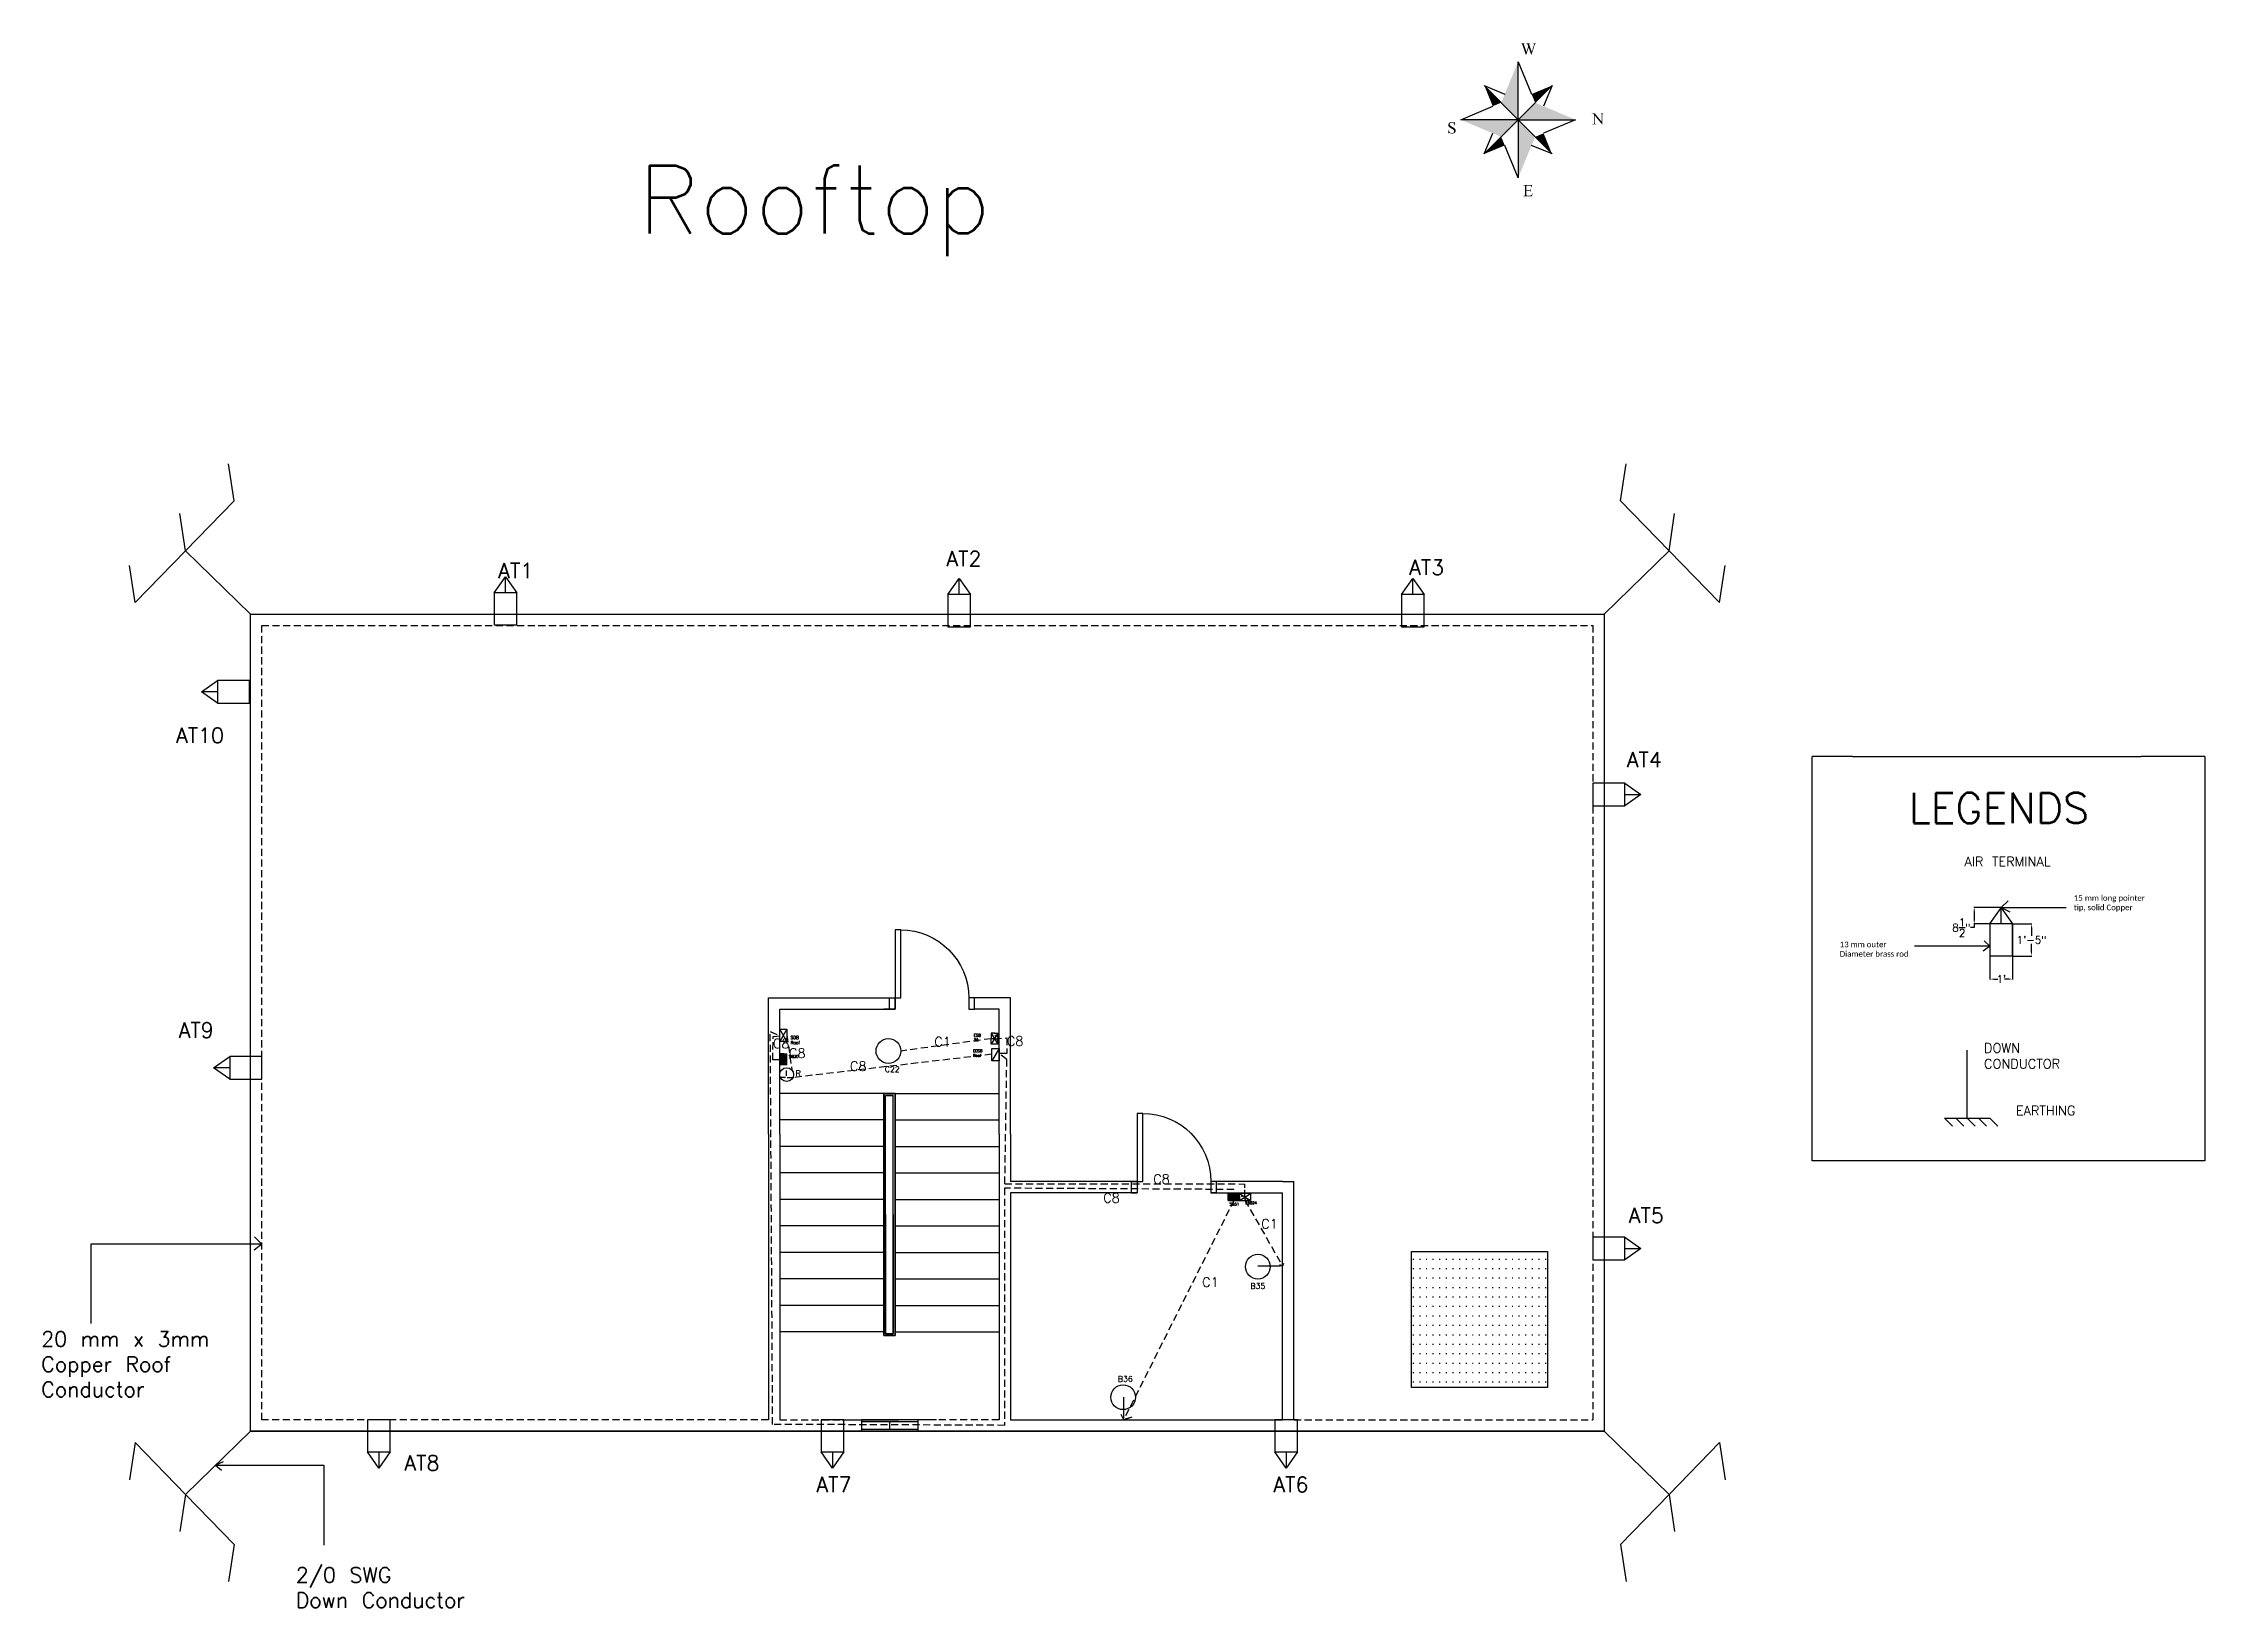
# Model space of a CAD drawing. Header units: inches. Extents: x -267 to 2407, y -89 to 738.
# Drawn here: x 1264 to 2407, y -89 to 738 of the extents above; entities that cross this region are included whole.
import ezdxf

# ---------------------------------------------------------------- set-up
doc = ezdxf.new("R2010")
doc.units = ezdxf.units.IN
doc.header["$LTSCALE"] = 15
doc.header["$MEASUREMENT"] = 0
doc.linetypes.add('HIDDEN', pattern=[0.375, 0.25, -0.125])
for name, color, linetype in [('Balcony', 8, 'Continuous'), ('block', 130, 'Continuous'), ('Ceco.NET 28', 7, 'Continuous'), ('Conduit', 5, 'HIDDEN'), ('conduit text', 5, 'HIDDEN'), ('door', 6, 'Continuous'), ('Emergency text', 30, 'Continuous'), ('Emergency-Conduit', 1, 'HIDDEN'), ('Fixture Texts', 251, 'Continuous'), ('Fixtures', 252, 'Continuous'), ('stairs', 7, 'Continuous'), ('Window', 20, 'Continuous')]:
    doc.layers.add(name, color=color, linetype=linetype)
doc.layers.get('block').off()
doc.styles.get("Standard").update_dxf_attribs({"font": 'txt.shx', "bigfont": '@extfont2.shx'})
doc.dimstyles.get("Standard").update_dxf_attribs({"dimtxt": 4, "dimasz": 2, "dimexe": 0.18, "dimexo": 0.0625, "dimgap": 0.09, "dimtad": 0, "dimtih": 1, "dimtoh": 1, "dimzin": 0, "dimdsep": 46, "dimlunit": 4, "dimtxsty": 'Standard', "dimcen": 0.09, "dimadec": 0, "dimazin": 0, "dimtfac": 1, "dimtofl": 0, "dimtmove": 0, "dimatfit": 3, "dimfxl": 1, "dimtolj": 1, "dimtzin": 0, "dimarcsym": 0})

msp = doc.modelspace()

# ---------------------------------------------------------------- texts
at = {"attachment_point": 1}
for s, width, gutter_width, insert, char_height in [('Rooftop', 583.66104, 1, (1578.141, 673.173), 36), ('{\\C3;LEGENDS }', 1048.0049, 80.038, (2250.276, 341.387), 16.0076), ('{\\C5;AIR TERMINAL}', 52.49245, 1, (2279.821, 307.65), 5), ('{\\C5;DOWN CONDUCTOR}', 52.49245, 1, (2290.153, 209.062), 5), ('{\\C5;EARTHING}', 52.49245, 1, (2307.028, 175.986), 5)]:
    msp.add_mtext_dynamic_manual_height_columns(s, width=width, gutter_width=gutter_width, heights=[0], dxfattribs=dict(at, insert=insert, char_height=char_height))
at = {"layer": 'conduit text', "char_height": 5, "attachment_point": 1}
for s, insert in [('C8', (1649.547, 211.412)), ('C8', (1658.025, 206.38)), ('C8', (1824.243, 129.788)), ('C1', (1876.557, 85.253))]:
    msp.add_mtext_dynamic_manual_height_columns(s, width=26.5798, gutter_width=50, heights=[0], dxfattribs=dict(at, insert=insert))
at = {"layer": 'Emergency text', "char_height": 5, "attachment_point": 1}
for s, insert in [('C1', (1734.924, 212.387)), ('C8', (1773.247, 212.738)), ('C8', (1690.283, 199.449)), ('C8', (1850.674, 139.727)), ('C1', (1907.79, 116.076))]:
    msp.add_mtext_dynamic_manual_height_columns(s, width=24.53657, gutter_width=50, heights=[0], dxfattribs=dict(at, insert=insert))
at = {"layer": 'Emergency text', "char_height": 8, "attachment_point": 1}
for s, insert, own_width in [('{\\C1;20 mm x 3mm\\PCopper Roof Conductor}', (1262.54, 56.709), 86.21426), ('{\\C1;2/0 SWG \\PDown Conductor}', (1397.142, -68.036), 111.51287)]:
    msp.add_mtext_dynamic_manual_height_columns(s, width=24.53657, gutter_width=50, heights=[0], dxfattribs=dict(at, insert=insert)).dxf.set("width", own_width)
at = {"layer": 'Fixture Texts', "attachment_point": 1}
for s, width, gutter_width, heights, insert, char_height in [('AT2', 18.07448, 50, [11.157], (1741.326, 469.317), 8), ('AT1', 18.07448, 50, [11.157], (1504.287, 462.905), 8), ('AT3', 18.07448, 50, [11.157], (1986.098, 464.651), 8), ('AT10', 18.07448, 50, [11.157], (1333.813, 375.831), 8), ('AT4', 18.07448, 50, [11.157], (2101.243, 363.048), 8), ('AT9', 18.07448, 50, [11.157], (1335.219, 219.994), 8), ('SDB\\PRoof', 20.62507, 57.056, [12.731], (1658.879, 212.959), 1.6432), ('ESB\\P25', 8.7327, 24.158, [5.39], (1755.784, 213.982), 1.4495), ('SB30', 8.7327, 24.158, [5.39], (1658.025, 202.829), 1.4495), ('R', 18.07448, 50, [11.157], (1661.583, 194.643), 3), ('C22', 18.07448, 50, [11.157], (1708.744, 196.825), 3), ('EDSB\\PRoof', 8.7327, 24.158, [5.39], (1755.342, 205.78), 1.4495), ('SB31', 8.7327, 24.158, [5.39], (1891.111, 124.754), 1.4495), ('ESB24', 8.7327, 24.158, [5.39], (1899.371, 125.385), 1.4495), ('AT5', 18.07448, 50, [11.157], (2102.278, 122.084), 8), ('B35', 18.07448, 50, [11.157], (1902.117, 82.246), 3), ('B36', 18.07448, 50, [11.157], (1832.048, 33.099), 3), ('AT8', 18.07448, 50, [11.157], (1454.612, -8.824), 8), ('AT7', 18.07448, 50, [11.157], (1672.575, -20.236), 8), ('AT6', 18.07448, 50, [11.157], (1914.269, -20.236), 8)]:
    msp.add_mtext_dynamic_manual_height_columns(s, width=width, gutter_width=gutter_width, heights=heights, dxfattribs=dict(at, insert=insert, char_height=char_height))
at = {"layer": 'Fixture Texts', "char_height": 3, "attachment_point": 1}
for s, insert, own_width in [('{\\fCalibri|b0|i0|c0|p34;15 mm long pointer tip, solid Copper}', (2337.658, 287.392), 41.8068), ('{\\fCalibri|b0|i0|c0|p34;13 mm outer \\PDiameter brass rod}', (2213.825, 262.818), 35.47818)]:
    msp.add_mtext_dynamic_manual_height_columns(s, width=18.07448, gutter_width=50, heights=[11.157], dxfattribs=dict(at, insert=insert)).dxf.set("width", own_width)

# ---------------------------------------------------------------- blocks, each defined once
blk = doc.blocks.new('window4')
at = {"layer": 'Window'}
for p, q in [((-3, 30), (-3, 0)), ((3, 30), (-3, 30)), ((-2, 30), (-2, 0)), ((2, 0), (2, 30)), ((3, 0), (3, 30)), ((-2, 15), (2, 15)), ((-3, 0), (3, 0))]:
    blk.add_line(p, q, dxfattribs=at)
blk = doc.blocks.new('door 1')
at = {"layer": 'door'}
for p, q in [((36, 6), (36, 42)), ((36, 42), (39, 42)), ((39, 42), (39, 0)), ((-3, 0), (-3, 6)), ((-3, 6), (0, 6)), ((0, 0), (-3, 0)), ((0, 6), (0, 0)), ((42, 6), (36, 6)), ((39, 0), (42, 0)), ((42, 0), (42, 6))]:
    blk.add_line(p, q, dxfattribs=at)
blk.add_arc((36, 6), 36, 90, 180, dxfattribs=at)
blk = doc.blocks.new('Energy Bulb')
blk.add_line((-11.9, 0), (0, 0))
blk.add_circle((0, 0.3), 6.54)
blk = doc.blocks.new('SDB')
h = blk.add_hatch()
h.set_pattern_fill('ANSI31', color=256, scale=9, style=0)
h.set_pattern_definition([(45, (175.4593, -47.7805), (-0.795495, 0.795495), [])])
h.paths.add_polyline_path([(0, 0), (26, 0), (26, 8), (26, 15.9), (13, 15.9), (0, 15.9), (0, 7.9)])
for p, q in [((0, 7.9), (0, 15.9)), ((0, 15.9), (13, 15.9)), ((0, 0), (0, 7.9)), ((0, 0), (26, 0)), ((26, 15.9), (13, 15.9)), ((26, 8), (26, 15.9)), ((26, 8), (26, 0))]:
    blk.add_line(p, q)
for p in [(20.5, 5.7), (26, 8), (26, 8), (26, 8)]:
    blk.add_point(p)
blk = doc.blocks.new('DB')
for p, q in [((0, 7), (12, 7)), ((0, 0), (0, 7)), ((0, 7), (12, 0)), ((12, 7), (0, 0)), ((12, 0), (0, 0)), ((12, 7), (12, 0))]:
    blk.add_line(p, q)
blk = doc.blocks.new('ESB')
for p, q in [((0, 2.9), (-1.8, 2.9)), ((-1.8, 2.9), (-1.8, 0)), ((0, 2.9), (1.8, 2.9)), ((1.8, -2.9), (1.8, 2.9)), ((-1.8, -2.9), (-1.8, 0)), ((0, -2.9), (-1.8, -2.9)), ((1.8, -2.9), (0, -2.9))]:
    blk.add_line(p, q)
for p in [(0, 2.9), (0, 2.9), (0, 2.9), (0.5, 1.7)]:
    blk.add_point(p)
at = {"layer": 'Fixtures'}
for p, q in [((-1.8, 2.9), (1.8, -2.9)), ((1.8, 2.9), (-1.8, -2.9)), ((0, 0), (-1.8, 0)), ((0, 0), (1.8, 0))]:
    blk.add_line(p, q, dxfattribs=at)
blk = doc.blocks.new('ESDB.Updated')
for p, q in [((0, -13), (0, 0)), ((0, 0), (7.6, 0)), ((7.6, 0), (0, -13)), ((7.6, 0), (7.6, -13)), ((7.6, -13), (0, -13))]:
    blk.add_line(p, q)
blk = doc.blocks.new('air terminal')
at = {"layer": 'Fixtures'}
for p, q in [((-6, 17), (0, 25.5)), ((0, 17), (0, 25.5)), ((0, 25.5), (0, 25.5)), ((0, 25.5), (6, 17)), ((-6, 17), (-6, 0)), ((6, 17), (-6, 17)), ((6, 0), (6, 17)), ((-6, 0), (6, 0))]:
    blk.add_line(p, q, dxfattribs=at)
blk = doc.blocks.new('RISER')
at = {"layer": 'Fixtures'}
for p, q in [((0, 0), (0, 11)), ((-1.9, -4), (-11.5, -4)), ((1.6, -4), (11.7, -4))]:
    blk.add_line(p, q, dxfattribs=at)
blk.add_circle((0.2, 2.4), 14.5, dxfattribs=at)
blk = doc.blocks.new('*D47')
at = {"color": 0, "lineweight": -2}
for p, q in [((2305.3, 272.2), (2315.5, 272.2)), ((2315.3, 270.2), (2315.3, 265.8)), ((2305.3, 255.2), (2315.5, 255.2)), ((2315.3, 257.2), (2315.3, 261.7))]:
    blk.add_line(p, q, dxfattribs=at)
at = {"color": 0}
for points in [[(2315, 270.2), (2315.6, 270.2), (2315.3, 272.2)], [(2315, 257.2), (2315.6, 257.2), (2315.3, 255.2)]]:
    blk.add_solid(points, dxfattribs=at)
at = {"layer": 'Defpoints', "color": 0}
for p in [(2305.3, 272.2), (2305.3, 255.2), (2315.3, 255.2)]:
    blk.add_point(p, dxfattribs=at)
at = {"color": 0, "insert": (2315.3, 263.7), "char_height": 4, "attachment_point": 5}
blk.add_mtext('\\A1;1\'-5"', dxfattribs=at)
blk = doc.blocks.new('*D48')
at = {"color": 0, "lineweight": -2}
for p, q in [((2299.2, 280.8), (2284.8, 280.8)), ((2285, 278.8), (2285, 274.2)), ((2285, 270.2), (2283, 270.2)), ((2299.2, 272.2), (2284.8, 272.2)), ((2285, 272.2), (2285, 270.2))]:
    blk.add_line(p, q, dxfattribs=at)
at = {"color": 0}
for points in [[(2284.6, 278.8), (2285.3, 278.8), (2285, 280.8)], [(2284.6, 274.2), (2285.3, 274.2), (2285, 272.2)]]:
    blk.add_solid(points, dxfattribs=at)
at = {"layer": 'Defpoints', "color": 0}
for p in [(2299.3, 280.8), (2285, 272.2), (2299.3, 272.2)]:
    blk.add_point(p, dxfattribs=at)
at = {"color": 0, "insert": (2278.2, 270.2), "char_height": 4, "attachment_point": 5}
blk.add_mtext('\\A1;8{\\H1.000000x;\\S1/2;}"', dxfattribs=at)
blk = doc.blocks.new('*D49')
at = {"color": 0, "lineweight": -2}
for p, q in [((2293.3, 255.2), (2293.3, 242.8)), ((2305.3, 255.2), (2305.3, 242.8)), ((2295.3, 243), (2297.5, 243)), ((2303.3, 243), (2301, 243))]:
    blk.add_line(p, q, dxfattribs=at)
at = {"color": 0}
for points in [[(2295.3, 243.3), (2295.3, 242.7), (2293.3, 243)], [(2303.3, 243.3), (2303.3, 242.7), (2305.3, 243)]]:
    blk.add_solid(points, dxfattribs=at)
at = {"layer": 'Defpoints', "color": 0}
for p in [(2293.3, 255.2), (2305.3, 255.2), (2305.3, 243)]:
    blk.add_point(p, dxfattribs=at)
at = {"color": 0, "insert": (2299.3, 243), "char_height": 4, "attachment_point": 5}
blk.add_mtext("\\A1;1'", dxfattribs=at)

# ---------------------------------------------------------------- dimensions: what is measured, and where the dimension line sits
for base, p1, p2, picture, middle in [((2284.976, 272.241), (2299.286, 280.779), (2299.286, 272.241), '*D48', (2278.219, 270.241)), ((2315.291, 255.241), (2305.286, 272.241), (2305.286, 255.241), '*D47', (2315.291, 263.741))]:
    dim = msp.add_linear_dim(base=base, p1=p1, p2=p2, angle=90, dimstyle='Standard')
    dim.commit()
    dim.dimension.update_dxf_attribs({"geometry": picture, "text_midpoint": middle})
dim = msp.add_linear_dim(base=(2305.286, 242.998), p1=(2293.286, 255.241), p2=(2305.286, 255.241), dimstyle='Standard')
dim.commit()
dim.dimension.update_dxf_attribs({"geometry": '*D49', "text_midpoint": (2299.286, 242.998)})

# ---------------------------------------------------------------- hatches: boundary and pattern name
h = msp.add_hatch()
h.set_pattern_fill('ACAD_ISO07W100')
h.set_pattern_definition([(0, (0, 0), (0, 5), [0.5, -3])])
h.paths.add_polyline_path([(2059.252, 99.051), (1987.252, 99.051), (1987.252, 27.051), (2059.252, 27.051)])

# ---------------------------------------------------------------- linework, layer by layer
for p, q in [((1373.194, 4.007), (1373.194, 436.007)), ((1373.194, 436.007), (2089.194, 436.007)), ((2089.194, 436.007), (2089.194, 4.007)), ((2199.169, 146.988), (2199.169, 360.615)), ((2220.548, 360.615), (2199.169, 360.615)), ((2220.548, 360.615), (2373.331, 360.615)), ((2406.925, 360.615), (2373.331, 360.615)), ((2406.925, 360.615), (2406.925, 146.988)), ((2305.286, 272.241), (2305.286, 255.241)), ((1647.148, 227.011), (1647.148, 233.011)), ((1647.148, 233.011), (1653.148, 233.011)), ((1653.148, 233.011), (1659.148, 233.011)), ((1659.148, 233.011), (1666.161, 233.101)), ((1763.148, 233.011), (1756.135, 233.101)), ((1769.148, 233.011), (1763.148, 233.011)), ((1775.148, 233.011), (1769.148, 233.011)), ((1775.148, 227.011), (1775.148, 233.011)), ((1647.148, 167.011), (1647.148, 227.011)), ((1653.148, 167.011), (1653.148, 227.011)), ((1653.148, 227.011), (1659.148, 227.011)), ((1659.148, 227.011), (1666.148, 227.101)), ((1708.148, 227.011), (1714.148, 227.011)), ((1714.148, 227.011), (1708.148, 227.011)), ((1763.148, 227.011), (1756.148, 227.101)), ((1769.148, 227.011), (1763.148, 227.011)), ((1769.148, 167.011), (1769.148, 227.011)), ((1775.148, 167.011), (1775.148, 227.011)), ((2281.179, 169.505), (2281.179, 205.505)), ((1708.148, 182.509), (1653.148, 182.509)), ((1708.148, 182.509), (1708.148, 54.511)), ((1708.148, 118.511), (1708.148, 182.509)), ((1708.148, 182.509), (1714.148, 182.509)), ((1708.148, 182.509), (1708.148, 54.511)), ((1714.148, 182.509), (1708.148, 182.509)), ((1708.148, 54.511), (1708.148, 182.509)), ((1709.148, 181.509), (1713.148, 181.509)), ((1709.148, 118.511), (1709.148, 181.509)), ((1713.148, 181.509), (1709.148, 181.509)), ((1709.148, 55.511), (1709.148, 181.509)), ((1713.148, 55.511), (1713.148, 181.509)), ((1713.148, 118.511), (1713.148, 181.509)), ((1714.148, 182.509), (1714.148, 54.511)), ((1714.148, 54.511), (1714.148, 182.509)), ((1714.148, 182.509), (1714.148, 54.511)), ((1714.148, 118.511), (1714.148, 182.509)), ((1714.148, 182.509), (1769.148, 182.509)), ((1647.148, 161.011), (1647.148, 10.007)), ((1708.148, 168.509), (1653.148, 168.509)), ((1653.148, 161.011), (1653.148, 167.011)), ((1653.148, 161.011), (1653.148, 10.011)), ((1714.148, 168.509), (1769.148, 168.509)), ((1769.148, 161.011), (1769.148, 167.011)), ((1769.148, 161.011), (1769.148, 10.011)), ((1775.148, 161.011), (1775.148, 136.011)), ((2269.179, 169.505), (2293.179, 169.505)), ((2269.179, 169.505), (2273.444, 165.286)), ((2275.179, 169.505), (2279.444, 165.286)), ((2275.179, 169.505), (2279.444, 165.286)), ((2281.179, 169.505), (2285.444, 165.286)), ((2287.179, 169.505), (2291.444, 165.286)), ((2293.179, 169.505), (2297.444, 165.286)), ((1708.148, 154.509), (1653.148, 154.509)), ((1714.148, 154.509), (1769.148, 154.509)), ((1708.148, 140.509), (1653.148, 140.509)), ((1714.148, 140.509), (1769.148, 140.509)), ((2373.331, 146.988), (2199.169, 146.988)), ((2406.925, 146.988), (2373.331, 146.988)), ((1708.148, 126.509), (1653.148, 126.509)), ((1714.148, 126.509), (1769.148, 126.509)), ((1842.171, 136.011), (1775.148, 136.011)), ((1839.171, 130.011), (1775.148, 130.011)), ((1775.148, 130.011), (1775.148, 10.011)), ((1839.171, 130.013), (1839.171, 130.011)), ((1839.171, 130.011), (1842.171, 130.011)), ((1919.148, 136.011), (1881.171, 136.011)), ((1884.171, 130.013), (1881.171, 130.013)), ((1884.171, 130.013), (1884.171, 130.013)), ((1884.171, 130.013), (1919.148, 130.011)), ((1919.148, 136.011), (1925.148, 136.011)), ((1919.148, 10.011), (1919.148, 130.011)), ((1925.148, 130.011), (1925.148, 136.011)), ((1925.148, 10.011), (1925.148, 130.011)), ((1708.148, 118.511), (1708.148, 54.511)), ((1709.148, 118.511), (1709.148, 55.511)), ((1713.148, 118.511), (1713.148, 55.511)), ((1714.148, 118.511), (1714.148, 54.511)), ((1708.148, 112.509), (1653.148, 112.509)), ((1714.148, 112.509), (1769.148, 112.509)), ((1708.148, 98.509), (1653.148, 98.509)), ((1714.148, 98.509), (1769.148, 98.509)), ((1987.252, 99.051), (2059.252, 99.051)), ((1987.252, 27.051), (1987.252, 99.051)), ((2059.252, 99.051), (2059.252, 27.051)), ((1708.148, 84.509), (1653.148, 84.509)), ((1714.148, 84.509), (1769.148, 84.509)), ((1708.148, 70.509), (1653.148, 70.509)), ((1714.148, 70.509), (1769.148, 70.509)), ((1708.148, 56.509), (1653.148, 56.509)), ((1708.148, 54.511), (1714.148, 54.511)), ((1714.148, 54.511), (1708.148, 54.511)), ((1709.148, 55.511), (1713.148, 55.511)), ((1713.148, 55.511), (1709.148, 55.511)), ((1714.148, 56.509), (1769.148, 56.509)), ((2059.252, 27.051), (1987.252, 27.051)), ((2089.194, 4.007), (1373.194, 4.007)), ((1373.194, 4.007), (2089.194, 4.007)), ((1647.148, 4.011), (1686.148, 4.011)), ((1686.148, 10.011), (1716.148, 10.011)), ((1686.148, 4.011), (1716.148, 4.011)), ((1736.148, 10.011), (1706.148, 10.011)), ((1736.148, 4.011), (1706.148, 4.011)), ((1775.148, 4.011), (1736.148, 4.011)), ((1775.148, 10.011), (1919.148, 10.011))]:
    msp.add_line(p, q)
at = {"linetype": 'HIDDEN'}
for p, q in [((1379.194, 10.007), (1379.194, 430.007)), ((1379.194, 430.007), (2083.194, 430.007)), ((2083.194, 430.007), (2083.194, 10.011)), ((1647.148, 10.007), (1379.194, 10.007)), ((1653.148, 10.011), (1686.148, 10.011)), ((1769.148, 10.011), (1736.148, 10.011)), ((1775.148, 10.011), (1919.148, 10.011)), ((1925.148, 10.011), (2083.194, 10.011))]:
    msp.add_line(p, q, dxfattribs=at)
at = {"layer": 'Balcony'}
for p, q in [((1647.148, 4.011), (1647.148, 4.007)), ((1775.148, 4.011), (1775.148, 4.007))]:
    msp.add_line(p, q, dxfattribs=at)
at = {"layer": 'Ceco.NET 28', "color": 0}
for p, q in [((2043.74, 728.017), (2050.813, 710.917)), ((2043.74, 697.327), (2043.74, 728.017)), ((2025.832, 715.411), (2036.667, 710.917)), ((2043.74, 697.327), (2025.832, 715.411)), ((2043.74, 697.327), (2061.648, 715.411)), ((2061.648, 715.411), (2057.197, 704.469)), ((2013.349, 697.327), (2030.282, 704.469)), ((2043.74, 697.327), (2013.349, 697.327)), ((2043.74, 697.327), (2025.832, 679.243)), ((2025.832, 679.243), (2030.282, 690.184)), ((2043.74, 697.327), (2061.648, 679.243)), ((2043.74, 697.327), (2043.74, 666.637)), ((2043.74, 697.327), (2074.13, 697.327)), ((2074.13, 697.327), (2057.197, 690.184)), ((2043.74, 666.637), (2036.667, 683.737)), ((2061.648, 679.243), (2050.813, 683.737))]:
    msp.add_line(p, q, dxfattribs=at)
for points in [[(2047.354, 737.647), (2047.354, 737.776), (2045.162, 737.776)], [(2045.162, 737.776), (2047.252, 737.647), (2047.354, 737.647)], [(2045.162, 737.776), (2045.162, 737.647), (2047.252, 737.647)], [(2045.162, 737.647), (2045.394, 737.628), (2047.047, 737.624)], [(2047.252, 737.647), (2045.162, 737.647), (2047.047, 737.624)], [(2045.394, 737.628), (2045.571, 737.565), (2047.047, 737.624)], [(2047.047, 737.624), (2045.571, 737.565), (2046.894, 737.542)], [(2045.571, 737.565), (2045.709, 737.464), (2046.894, 737.542)], [(2046.894, 737.542), (2045.709, 737.464), (2046.803, 737.429)], [(2045.709, 737.464), (2045.811, 737.32), (2046.803, 737.429)], [(2046.803, 737.429), (2045.811, 737.32), (2046.772, 737.292)], [(2045.811, 737.32), (2046.063, 736.665), (2046.772, 737.292)], [(2046.772, 737.292), (2046.063, 736.665), (2046.819, 737.039)], [(2046.819, 737.039), (2046.063, 736.665), (2046.965, 736.587)], [(2046.063, 736.665), (2047.768, 731.756), (2046.965, 736.587)], [(2046.965, 736.587), (2047.768, 731.756), (2048.114, 733.277)], [(2048.114, 733.277), (2047.768, 731.756), (2048.024, 731.756)], [(2050.229, 737.647), (2050.229, 737.776), (2047.914, 737.776)], [(2047.914, 737.776), (2050.071, 737.647), (2050.229, 737.647)], [(2047.914, 737.776), (2047.914, 737.647), (2050.071, 737.647)], [(2047.914, 737.647), (2048.177, 737.62), (2049.858, 737.62)], [(2050.071, 737.647), (2047.914, 737.647), (2049.858, 737.62)], [(2049.264, 735.507), (2048.114, 733.277), (2048.024, 731.756)], [(2049.051, 736.092), (2048.114, 733.277), (2049.264, 735.507)], [(2048.177, 737.62), (2048.394, 737.507), (2049.709, 737.542)], [(2049.858, 737.62), (2048.177, 737.62), (2049.709, 737.542)], [(2049.709, 737.542), (2048.394, 737.507), (2049.626, 737.413)], [(2048.394, 737.507), (2048.536, 737.363), (2049.626, 737.413)], [(2049.626, 737.413), (2048.536, 737.363), (2049.595, 737.253)], [(2048.536, 737.363), (2048.744, 736.969), (2049.595, 737.253)], [(2049.595, 737.253), (2048.744, 736.969), (2049.646, 736.938)], [(2048.744, 736.969), (2048.882, 736.563), (2049.646, 736.938)], [(2049.646, 736.938), (2048.882, 736.563), (2049.792, 736.458)], [(2048.882, 736.563), (2049.051, 736.092), (2049.792, 736.458)], [(2049.792, 736.458), (2049.051, 736.092), (2049.264, 735.507)], [(2049.792, 736.458), (2049.264, 735.507), (2050.937, 733.253)], [(2049.264, 735.507), (2050.599, 731.756), (2050.937, 733.253)], [(2050.937, 733.253), (2050.599, 731.756), (2050.835, 731.756)], [(2052.351, 736.528), (2051.981, 736.524), (2050.835, 731.756)], [(2051.981, 736.524), (2050.937, 733.253), (2050.835, 731.756)], [(2053.28, 737.647), (2053.28, 737.776), (2051.516, 737.776)], [(2051.516, 737.776), (2051.516, 737.647), (2053.28, 737.647)], [(2051.516, 737.647), (2051.756, 737.632), (2053.071, 737.628)], [(2053.28, 737.647), (2051.516, 737.647), (2053.071, 737.628)], [(2051.756, 737.632), (2051.949, 737.589), (2053.071, 737.628)], [(2053.071, 737.628), (2051.949, 737.589), (2052.902, 737.565)], [(2051.949, 737.589), (2052.04, 737.538), (2052.902, 737.565)], [(2052.126, 736.984), (2051.981, 736.524), (2052.351, 736.528)], [(2052.902, 737.565), (2052.04, 737.538), (2052.76, 737.444)], [(2052.04, 737.538), (2052.11, 737.464), (2052.76, 737.444)], [(2052.11, 737.464), (2052.158, 737.374), (2052.76, 737.444)], [(2052.173, 737.277), (2052.126, 736.984), (2052.626, 737.257)], [(2052.626, 737.257), (2052.126, 736.984), (2052.512, 736.996)], [(2052.512, 736.996), (2052.126, 736.984), (2052.351, 736.528)], [(2052.76, 737.444), (2052.158, 737.374), (2052.626, 737.257)], [(2052.158, 737.374), (2052.173, 737.277), (2052.626, 737.257)], [(2043.74, 697.327), (2043.74, 728.017), (2034.786, 706.369), (2043.74, 728.017)], [(2034.786, 706.369), (2025.832, 715.411), (2030.282, 704.469), (2025.832, 715.411)], [(2061.648, 715.411), (2052.694, 706.369), (2061.648, 715.411), (2050.813, 710.917)], [(2043.74, 697.327), (2074.13, 697.327), (2052.694, 706.369), (2074.13, 697.327)], [(2082.677, 700.621), (2084.268, 700.793), (2082.677, 700.793)], [(2084.268, 700.793), (2082.677, 700.621), (2082.906, 700.614)], [(2084.268, 700.793), (2082.906, 700.614), (2083.063, 700.582)], [(2084.268, 700.793), (2083.063, 700.582), (2083.292, 700.501)], [(2084.268, 700.793), (2083.292, 700.501), (2083.457, 700.407)], [(2084.268, 700.793), (2083.457, 700.407), (2083.622, 700.263)], [(2084.268, 700.793), (2083.622, 700.263), (2083.851, 700.021)], [(2084.268, 700.793), (2083.851, 700.021), (2084.24, 699.549)], [(2083.851, 700.021), (2083.851, 695.935), (2084.24, 699.549)], [(2084.24, 699.549), (2083.851, 695.935), (2084.24, 695.935)], [(2084.268, 700.793), (2084.24, 699.549), (2087.933, 696.278)], [(2084.24, 699.549), (2088.162, 694.808), (2087.933, 696.278)], [(2089.193, 700.664), (2089.193, 700.793), (2087.063, 700.793)], [(2087.063, 700.793), (2088.977, 700.664), (2089.193, 700.664)], [(2087.063, 700.793), (2087.063, 700.664), (2088.977, 700.664)], [(2088.977, 700.664), (2087.063, 700.664), (2087.276, 700.664)], [(2087.276, 700.664), (2087.445, 700.653), (2088.796, 700.649)], [(2088.977, 700.664), (2087.276, 700.664), (2088.796, 700.649)], [(2087.445, 700.653), (2087.591, 700.617), (2088.796, 700.649)], [(2088.796, 700.649), (2087.591, 700.617), (2088.642, 700.606)], [(2087.591, 700.617), (2087.709, 700.559), (2088.642, 700.606)], [(2088.642, 700.606), (2087.709, 700.559), (2088.52, 700.532)], [(2087.709, 700.559), (2087.807, 700.473), (2088.52, 700.532)], [(2088.52, 700.532), (2087.807, 700.473), (2088.422, 700.426)], [(2087.807, 700.473), (2087.862, 700.376), (2088.422, 700.426)], [(2088.422, 700.426), (2087.862, 700.376), (2088.347, 700.189)], [(2087.862, 700.376), (2087.902, 700.224), (2088.347, 700.189)], [(2087.902, 700.224), (2087.925, 700.021), (2088.347, 700.189)], [(2088.347, 700.189), (2087.925, 700.021), (2088.323, 699.764)], [(2087.925, 700.021), (2087.933, 699.764), (2088.323, 699.764)], [(2087.933, 699.764), (2087.933, 696.278), (2088.323, 694.808)], [(2088.323, 699.764), (2087.933, 699.764), (2088.323, 694.808)], [(2006.834, 694.889), (2006.807, 694.577), (2007.512, 694.772)], [(2007.512, 694.772), (2006.807, 694.577), (2007.547, 694.648)], [(2007.547, 694.648), (2006.807, 694.577), (2007.602, 694.527)], [(2006.807, 694.577), (2006.846, 694.223), (2007.602, 694.527)], [(2006.925, 695.182), (2006.834, 694.889), (2007.519, 695.08)], [(2007.519, 695.08), (2006.834, 694.889), (2007.5, 694.905)], [(2007.5, 694.905), (2006.834, 694.889), (2007.512, 694.772)], [(2007.602, 694.527), (2006.846, 694.223), (2007.681, 694.414)], [(2007.681, 694.414), (2006.846, 694.223), (2007.858, 694.234)], [(2007.858, 694.234), (2006.846, 694.223), (2008.126, 694.032)], [(2006.846, 694.223), (2006.964, 693.895), (2008.126, 694.032)], [(2007.11, 691.462), (2006.98, 692.032), (2006.85, 692.032)], [(2006.85, 692.032), (2006.85, 690.012), (2007.11, 691.462)], [(2007.11, 691.462), (2006.85, 690.012), (2007.283, 691.061)], [(2007.283, 691.061), (2006.85, 690.012), (2007.389, 690.905)], [(2007.389, 690.905), (2006.85, 690.012), (2007.075, 690.289)], [(2007.075, 690.289), (2006.85, 690.012), (2007.019, 690.184)], [(2007.019, 690.184), (2006.85, 690.012), (2006.98, 690.012)], [(2007.078, 695.447), (2006.925, 695.182), (2007.665, 695.396)], [(2007.665, 695.396), (2006.925, 695.182), (2007.575, 695.24)], [(2007.575, 695.24), (2006.925, 695.182), (2007.519, 695.08)], [(2008.126, 694.032), (2006.964, 693.895), (2008.484, 693.798)], [(2006.964, 693.895), (2007.161, 693.599), (2008.484, 693.798)], [(2007.389, 690.905), (2007.075, 690.289), (2007.523, 690.764)], [(2007.523, 690.764), (2007.075, 690.289), (2007.149, 690.339)], [(2007.291, 695.692), (2007.078, 695.447), (2007.949, 695.661)], [(2007.949, 695.661), (2007.078, 695.447), (2007.795, 695.536)], [(2007.795, 695.536), (2007.078, 695.447), (2007.665, 695.396)], [(2007.523, 690.764), (2007.149, 690.339), (2007.681, 690.64)], [(2007.681, 690.64), (2007.149, 690.339), (2007.862, 690.523)], [(2007.862, 690.523), (2007.149, 690.339), (2007.248, 690.355)], [(2008.484, 693.798), (2007.161, 693.599), (2008.933, 693.54)], [(2007.161, 693.599), (2007.433, 693.33), (2008.933, 693.54)], [(2007.862, 690.523), (2007.248, 690.355), (2008.063, 690.433)], [(2008.063, 690.433), (2007.248, 690.355), (2008.275, 690.363)], [(2008.275, 690.363), (2007.248, 690.355), (2008.492, 690.324)], [(2007.248, 690.355), (2007.441, 690.32), (2008.492, 690.324)], [(2007.547, 695.895), (2007.291, 695.692), (2008.319, 695.798)], [(2008.319, 695.798), (2007.291, 695.692), (2008.126, 695.747)], [(2008.126, 695.747), (2007.291, 695.692), (2007.949, 695.661)], [(2008.933, 693.54), (2007.433, 693.33), (2009.614, 693.147)], [(2007.433, 693.33), (2007.854, 693.033), (2009.614, 693.147)], [(2008.492, 690.324), (2007.441, 690.32), (2008.72, 690.312)], [(2007.441, 690.32), (2007.787, 690.215), (2008.72, 690.312)], [(2007.838, 696.043), (2007.547, 695.895), (2009.252, 696.028)], [(2009.252, 696.028), (2007.547, 695.895), (2009.512, 695.926)], [(2009.512, 695.926), (2007.547, 695.895), (2009.716, 695.844)], [(2007.547, 695.895), (2008.535, 695.817), (2009.716, 695.844)], [(2007.547, 695.895), (2008.319, 695.798), (2008.535, 695.817)], [(2008.72, 690.312), (2007.787, 690.215), (2009.909, 690.281)], [(2009.909, 690.281), (2007.787, 690.215), (2009.59, 690.133)], [(2007.787, 690.215), (2008.354, 690.051), (2009.59, 690.133)], [(2008.165, 696.129), (2007.838, 696.043), (2009, 696.102)], [(2009, 696.102), (2007.838, 696.043), (2009.252, 696.028)], [(2009.614, 693.147), (2007.854, 693.033), (2010.055, 692.858)], [(2007.854, 693.033), (2008.488, 692.659), (2010.055, 692.858)], [(2008.519, 696.16), (2008.165, 696.129), (2008.76, 696.145)], [(2008.76, 696.145), (2008.165, 696.129), (2009, 696.102)], [(2009.59, 690.133), (2008.354, 690.051), (2009.232, 690.039)], [(2008.354, 690.051), (2008.838, 690.012), (2009.232, 690.039)], [(2010.055, 692.858), (2008.488, 692.659), (2010.334, 692.605)], [(2008.488, 692.659), (2009.09, 692.32), (2010.334, 692.605)], [(2009.716, 695.844), (2008.535, 695.817), (2009.85, 695.817)], [(2009.85, 695.817), (2008.535, 695.817), (2008.732, 695.802)], [(2008.976, 690.328), (2008.72, 690.312), (2009.909, 690.281)], [(2009.85, 695.817), (2008.732, 695.802), (2008.925, 695.766)], [(2009.85, 695.817), (2008.925, 695.766), (2009.114, 695.7)], [(2009.204, 690.382), (2008.976, 690.328), (2009.909, 690.281)], [(2010.334, 692.605), (2009.09, 692.32), (2010.543, 692.304)], [(2009.09, 692.32), (2009.401, 692.117), (2010.543, 692.304)], [(2009.85, 695.817), (2009.114, 695.7), (2009.299, 695.614)], [(2009.405, 690.472), (2009.204, 690.382), (2009.909, 690.281)], [(2009.85, 695.817), (2009.299, 695.614), (2009.476, 695.501)], [(2010.543, 692.304), (2009.401, 692.117), (2010.673, 691.977)], [(2009.401, 692.117), (2009.618, 691.922), (2010.673, 691.977)], [(2009.575, 690.597), (2009.405, 690.472), (2010.189, 690.492)], [(2010.189, 690.492), (2009.405, 690.472), (2009.909, 690.281)], [(2009.85, 695.817), (2009.476, 695.501), (2009.63, 695.373)], [(2010.417, 690.745), (2009.575, 690.597), (2010.189, 690.492)], [(2009.712, 690.745), (2009.575, 690.597), (2010.417, 690.745)], [(2010.673, 691.977), (2009.618, 691.922), (2010.712, 691.638)], [(2009.618, 691.922), (2009.771, 691.708), (2010.712, 691.638)], [(2009.85, 695.817), (2009.63, 695.373), (2009.76, 695.228)], [(2009.811, 690.909), (2009.712, 690.745), (2010.417, 690.745)], [(2009.85, 695.817), (2009.76, 695.228), (2009.87, 695.065)], [(2009.771, 691.708), (2009.858, 691.49), (2010.712, 691.638)], [(2009.87, 691.084), (2009.811, 690.909), (2010.582, 691.018)], [(2010.582, 691.018), (2009.811, 690.909), (2010.417, 690.745)], [(2009.953, 695.833), (2009.85, 695.817), (2010.279, 694.137)], [(2009.85, 695.817), (2009.87, 695.065), (2009.964, 694.878)], [(2009.85, 695.817), (2009.964, 694.878), (2010.279, 694.137)], [(2010.712, 691.638), (2009.858, 691.49), (2010.681, 691.314)], [(2009.858, 691.49), (2009.89, 691.271), (2010.681, 691.314)], [(2009.89, 691.271), (2009.87, 691.084), (2010.582, 691.018)], [(2010.681, 691.314), (2009.89, 691.271), (2010.582, 691.018)], [(2010.035, 695.883), (2009.953, 695.833), (2010.279, 694.137)], [(2009.964, 694.878), (2010.043, 694.659), (2010.279, 694.137)], [(2010.098, 695.985), (2010.035, 695.883), (2010.279, 694.137)], [(2010.043, 694.659), (2010.102, 694.414), (2010.279, 694.137)], [(2010.098, 695.985), (2010.279, 696.16), (2010.149, 696.16)], [(2010.279, 696.16), (2010.098, 695.985), (2010.279, 694.137)], [(2010.102, 694.414), (2010.149, 694.137), (2010.279, 694.137)], [(2043.74, 697.327), (2013.349, 697.327), (2034.786, 688.285), (2013.349, 697.327)], [(2034.786, 688.285), (2025.832, 679.243), (2036.667, 683.737), (2025.832, 679.243)], [(2052.694, 688.285), (2043.74, 666.637), (2043.74, 697.327), (2043.74, 666.637)], [(2057.197, 690.184), (2061.648, 679.243), (2052.694, 688.285), (2061.648, 679.243)], [(2082.981, 695.031), (2082.981, 694.902), (2085.11, 694.902)], [(2085.11, 694.902), (2083.193, 695.031), (2082.981, 695.031)], [(2083.378, 695.046), (2083.193, 695.031), (2084.725, 695.042)], [(2084.725, 695.042), (2083.193, 695.031), (2084.894, 695.031)], [(2085.11, 695.031), (2083.193, 695.031), (2085.11, 694.902)], [(2083.193, 695.031), (2085.11, 695.031), (2084.894, 695.031)], [(2083.532, 695.093), (2083.378, 695.046), (2084.583, 695.081)], [(2084.583, 695.081), (2083.378, 695.046), (2084.725, 695.042)], [(2083.654, 695.163), (2083.532, 695.093), (2084.461, 695.14)], [(2084.461, 695.14), (2083.532, 695.093), (2084.583, 695.081)], [(2083.752, 695.268), (2083.654, 695.163), (2084.362, 695.222)], [(2084.362, 695.222), (2083.654, 695.163), (2084.461, 695.14)], [(2083.827, 695.51), (2083.752, 695.268), (2084.272, 695.471)], [(2084.272, 695.471), (2083.752, 695.268), (2084.311, 695.319)], [(2084.311, 695.319), (2083.752, 695.268), (2084.362, 695.222)], [(2083.851, 695.935), (2083.827, 695.51), (2084.248, 695.678)], [(2084.248, 695.678), (2083.827, 695.51), (2084.272, 695.471)], [(2084.24, 695.935), (2083.851, 695.935), (2084.248, 695.678)], [(2087.933, 696.278), (2088.162, 694.808), (2088.323, 694.808)], [(2046.436, 662.687), (2050.995, 662.816), (2046.436, 662.816)], [(2050.995, 662.816), (2046.436, 662.687), (2046.652, 662.687)], [(2046.436, 657.054), (2046.436, 656.925), (2051.007, 656.925)], [(2051.007, 656.925), (2046.652, 657.054), (2046.436, 657.054)], [(2050.995, 662.816), (2046.652, 662.687), (2050.101, 662.5)], [(2046.652, 662.687), (2046.826, 662.676), (2050.101, 662.5)], [(2046.861, 657.081), (2046.652, 657.054), (2051.007, 656.925)], [(2046.826, 662.676), (2046.975, 662.641), (2050.101, 662.5)], [(2047.058, 657.159), (2046.861, 657.081), (2051.007, 656.925)], [(2046.975, 662.641), (2047.093, 662.586), (2048.129, 662.516)], [(2046.975, 662.641), (2048.129, 662.516), (2049.731, 662.516)], [(2046.975, 662.641), (2049.731, 662.516), (2050.101, 662.5)], [(2047.18, 657.249), (2047.058, 657.159), (2048.412, 657.241)], [(2048.412, 657.241), (2047.058, 657.159), (2048.621, 657.225)], [(2048.621, 657.225), (2047.058, 657.159), (2051.007, 656.925)], [(2047.093, 662.586), (2047.188, 662.508), (2048.129, 662.516)], [(2047.255, 657.373), (2047.18, 657.249), (2048.211, 657.338)], [(2048.211, 657.338), (2047.18, 657.249), (2048.286, 657.276)], [(2048.286, 657.276), (2047.18, 657.249), (2048.412, 657.241)], [(2048.129, 662.516), (2047.188, 662.508), (2047.239, 662.411)], [(2048.129, 662.516), (2047.239, 662.411), (2048.129, 660.149)], [(2047.239, 662.411), (2047.274, 662.259), (2048.129, 660.149)], [(2047.29, 657.592), (2047.255, 657.373), (2048.137, 657.576)], [(2048.137, 657.576), (2047.255, 657.373), (2048.164, 657.412)], [(2048.164, 657.412), (2047.255, 657.373), (2048.211, 657.338)], [(2047.274, 662.259), (2047.298, 662.048), (2048.129, 660.149)], [(2047.306, 657.958), (2047.29, 657.592), (2048.129, 657.892)], [(2048.129, 657.892), (2047.29, 657.592), (2048.137, 657.576)], [(2047.298, 662.048), (2047.306, 661.787), (2048.129, 660.149)], [(2047.306, 661.787), (2047.306, 657.958), (2048.129, 660.149)], [(2048.129, 660.149), (2047.306, 657.958), (2048.129, 659.849)], [(2048.129, 659.849), (2047.306, 657.958), (2048.129, 657.892)], [(2048.129, 659.849), (2049.389, 660.149), (2048.129, 660.149)], [(2049.389, 660.149), (2048.129, 659.849), (2049.389, 659.849)], [(2051.007, 656.925), (2049.625, 657.225), (2048.621, 657.225)], [(2049.617, 660.161), (2049.389, 660.149), (2050.078, 659.662)], [(2049.389, 660.149), (2049.389, 659.849), (2049.708, 659.83)], [(2049.389, 660.149), (2049.708, 659.83), (2049.928, 659.763)], [(2049.389, 660.149), (2049.928, 659.763), (2050.078, 659.662)], [(2049.802, 660.188), (2049.617, 660.161), (2050.078, 659.662)], [(2050.058, 657.245), (2049.625, 657.225), (2051.007, 656.925)], [(2049.948, 660.235), (2049.802, 660.188), (2050.18, 659.529)], [(2049.802, 660.188), (2050.078, 659.662), (2050.18, 659.529)], [(2050.054, 660.305), (2049.948, 660.235), (2050.432, 658.991)], [(2049.948, 660.235), (2050.18, 659.529), (2050.432, 658.991)], [(2050.152, 660.422), (2050.054, 660.305), (2050.432, 658.991)], [(2050.353, 657.299), (2050.058, 657.245), (2051.007, 656.925)], [(2050.995, 662.816), (2050.101, 662.5), (2050.341, 662.45)], [(2050.227, 660.582), (2050.152, 660.422), (2050.432, 658.991)], [(2050.18, 659.529), (2050.239, 659.335), (2050.432, 658.991)], [(2050.275, 660.777), (2050.227, 660.582), (2050.432, 658.991)], [(2050.239, 659.335), (2050.302, 658.991), (2050.432, 658.991)], [(2050.275, 660.777), (2050.432, 661.011), (2050.302, 661.011)], [(2050.432, 661.011), (2050.275, 660.777), (2050.432, 658.991)], [(2050.995, 662.816), (2050.341, 662.45), (2050.53, 662.337)], [(2050.574, 657.409), (2050.353, 657.299), (2051.007, 656.925)], [(2050.995, 662.816), (2050.53, 662.337), (2050.664, 662.177)], [(2050.79, 657.584), (2050.574, 657.409), (2051.007, 656.925)], [(2050.995, 662.816), (2050.664, 662.177), (2051.038, 661.526)], [(2050.664, 662.177), (2050.771, 661.927), (2051.038, 661.526)], [(2050.771, 661.927), (2050.865, 661.526), (2051.038, 661.526)], [(2051.062, 657.935), (2050.79, 657.584), (2051.007, 656.925)], [(2051.519, 658.43), (2051.062, 657.935), (2051.007, 656.925)], [(2051.062, 657.935), (2051.519, 658.43), (2051.341, 658.43)]]:
    msp.add_solid(points, dxfattribs=at)
at = {"layer": 'Conduit'}
for p, q in [((1649.399, 7.598), (1648.14, 215.294)), ((1648.14, 215.294), (1653.148, 213.054)), ((1649.448, 200.229), (1649.647, 212.594)), ((1649.647, 212.594), (1655.042, 213.303)), ((1656.936, 213.303), (1659.511, 194.966)), ((1653.32, 200.276), (1649.448, 200.229)), ((1772.106, 132.444), (1772.079, 7.058)), ((1893.387, 131.748), (1772.106, 132.444)), ((1893.387, 125.991), (1835.08, 10.011)), ((1893.387, 125.991), (1893.387, 131.748)), ((1835.08, 10.011), (1833.753, 12.765)), ((1772.079, 7.058), (1649.399, 7.598)), ((1835.08, 10.011), (1839.469, 11.386)), ((1839.469, 11.386), (1835.08, 10.011))]:
    msp.add_line(p, q, dxfattribs=at)
at = {"layer": 'Emergency-Conduit'}
for p, q in [((1764.909, 211.487), (1717.182, 204.96)), ((1766.711, 211.487), (1773.247, 211.9)), ((1773.247, 211.9), (1773.247, 203.577)), ((1765.41, 203.238), (1660.08, 190.915)), ((1773.247, 203.577), (1769.148, 203.577)), ((1773.247, 200.425), (1769.197, 203.577)), ((1772.243, 134.835), (1773.247, 200.425)), ((1772.243, 134.835), (1899.239, 134.66)), ((1893.387, 125.991), (1893.387, 131.748)), ((1899.239, 132.619), (1899.239, 134.66)), ((1899.239, 127.807), (1899.239, 132.619)), ((1899.239, 126.004), (1919.148, 91.248)), ((1919.148, 91.248), (1917.652, 91.89)), ((1919.148, 91.248), (1919.653, 92.683)), ((1919.653, 92.683), (1919.148, 91.248))]:
    msp.add_line(p, q, dxfattribs=at)
at = {"layer": 'Fixture Texts'}
for p, q in [((2299.286, 280.779), (2302.976, 284.323)), ((2299.286, 280.779), (2333.615, 280.779)), ((2299.286, 280.779), (2303.851, 278.494)), ((2293.286, 260.408), (2290.233, 263.243)), ((2293.286, 260.408), (2253.32, 260.408)), ((2293.286, 260.408), (2289.657, 257.814)), ((1379.194, 102.859), (1375.34, 106.775)), ((1379.194, 102.859), (1288.795, 102.859)), ((1288.795, 102.859), (1288.795, 60.841)), ((1379.194, 102.859), (1375.22, 99.689)), ((1354.733, -13.957), (1358.842, -12)), ((1354.733, -13.957), (1412.012, -13.957)), ((1354.733, -13.957), (1357.805, -16.587)), ((1412.012, -13.957), (1412.012, -56.287))]:
    msp.add_line(p, q, dxfattribs=at)
at = {"layer": 'Fixtures'}
for p, q in [((1364.479, 495.88), (1361.574, 515.495)), ((2097.909, 495.88), (2100.814, 515.495)), ((1338.792, 469.481), (1364.479, 495.88)), ((2123.596, 469.481), (2097.909, 495.88)), ((1338.792, 469.481), (1335.887, 489.096)), ((2123.596, 469.481), (2126.501, 489.096)), ((1338.792, 469.481), (1312.123, 442.072)), ((1373.194, 436.007), (1338.792, 469.481)), ((1338.792, 469.481), (1338.792, 469.481)), ((2089.194, 436.007), (2123.596, 469.481)), ((2123.596, 469.481), (2123.596, 469.481)), ((2123.596, 469.481), (2150.265, 442.072)), ((1312.123, 442.072), (1309.218, 461.688)), ((2150.265, 442.072), (2153.17, 461.688)), ((1312.123, 442.072), (1312.123, 442.072)), ((2150.265, 442.072), (2150.265, 442.072)), ((1373.194, 4.007), (1338.792, -29.467)), ((2089.194, 4.007), (2123.596, -29.467)), ((1312.123, -2.059), (1309.218, -21.674)), ((1338.792, -29.467), (1312.123, -2.059)), ((1312.123, -2.059), (1312.123, -2.059)), ((2123.596, -29.467), (2150.265, -2.059)), ((2150.265, -2.059), (2150.265, -2.059)), ((2150.265, -2.059), (2153.17, -21.674)), ((1338.792, -29.467), (1335.887, -49.083)), ((1338.792, -29.467), (1338.792, -29.467)), ((1338.792, -29.467), (1364.479, -55.866)), ((2123.596, -29.467), (2097.909, -55.866)), ((2123.596, -29.467), (2123.596, -29.467)), ((2123.596, -29.467), (2126.501, -49.083)), ((1364.479, -55.866), (1361.574, -75.482)), ((2097.909, -55.866), (2100.814, -75.482))]:
    msp.add_line(p, q, dxfattribs=at)
msp.add_circle((1710.64, 204.96), 6.542, dxfattribs=at)
at = {"layer": 'stairs'}
for p, q in [((1666.161, 233.101), (1714.148, 233.101)), ((1714.148, 227.011), (1714.148, 233.101)), ((1666.148, 227.101), (1708.148, 227.011)), ((1708.148, 227.011), (1714.148, 227.011)), ((1647.148, 161.011), (1647.148, 167.011)), ((1775.148, 161.011), (1775.148, 167.011)), ((2089.194, 4.007), (1775.194, 4.007))]:
    msp.add_line(p, q, dxfattribs=at)

# ---------------------------------------------------------------- block references
at = {"rotation": 90}
msp.add_blockref('window4', (1726.364, 7.001), dxfattribs=at)
at = {"layer": 'block', "xscale": -1}
for p in [(1753.135, 227.011), (1881.171, 130.013)]:
    msp.add_blockref('door 1', p, dxfattribs=at)
at = {"layer": 'Fixture Texts', "xscale": 0.251378120449481, "yscale": 0.251378120449481, "zscale": 0.251378120449481}
msp.add_blockref('RISER', (1656.755, 191.914), dxfattribs=at)
at = {"layer": 'Fixtures'}
for name, p in [('air terminal', (1508.062, 430.224)), ('air terminal', (1748.061, 429.29)), ('air terminal', (1988.061, 429.29)), ('air terminal', (2299.286, 255.241)), ('ESB', (1766.711, 211.487))]:
    msp.add_blockref(name, p, dxfattribs=at)
for name, p, rotation in [('air terminal', (1372.704, 394.915), 90), ('air terminal', (2083.194, 340.611), 270), ('air terminal', (1379.194, 196.096), 89.99999999999997), ('ESB', (1899.239, 127.807), 90), ('air terminal', (2083.194, 100.611), 270), ('Energy Bulb', (1906.063, 91.248), 180), ('Energy Bulb', (1835.08, 21.915), 90), ('air terminal', (1441.079, 10.011), 180), ('air terminal', (1681.079, 10.011), 180), ('air terminal', (1681.079, 10.011), 180), ('air terminal', (1921.079, 10.011), 180)]:
    msp.add_blockref(name, p, dxfattribs=dict(at, rotation=rotation))
for name, p, xscale, yscale, zscale, rotation in [('DB', (1653.148, 216.55), 0.5411098480028613, 0.5411098480028613, 0.5411098480028613, 270), ('SDB', (1656.927, 197.64), 0.2264338205980039, 0.2264338205980039, 0.2264338205980039, 90)]:
    msp.add_blockref(name, p, dxfattribs=dict(at, xscale=xscale, yscale=yscale, zscale=zscale, rotation=rotation))
for name, p, xscale, yscale, zscale in [('ESDB.Updated', (1765.41, 206.26), 0.5, 0.5, 0.5), ('SDB', (1890.423, 125.991), 0.2264338205980039, 0.2264338205980039, 0.2264338205980039)]:
    msp.add_blockref(name, p, dxfattribs=dict(at, xscale=xscale, yscale=yscale, zscale=zscale))

msp.set_redraw_order([(e.dxf.handle, doc.entitydb.next_handle()) for e in msp.query("TEXT MTEXT ATTDEF DIMENSION ARC_DIMENSION")])  # texts and dimensions are drawn at this point

doc.saveas('drawing.dxf')
